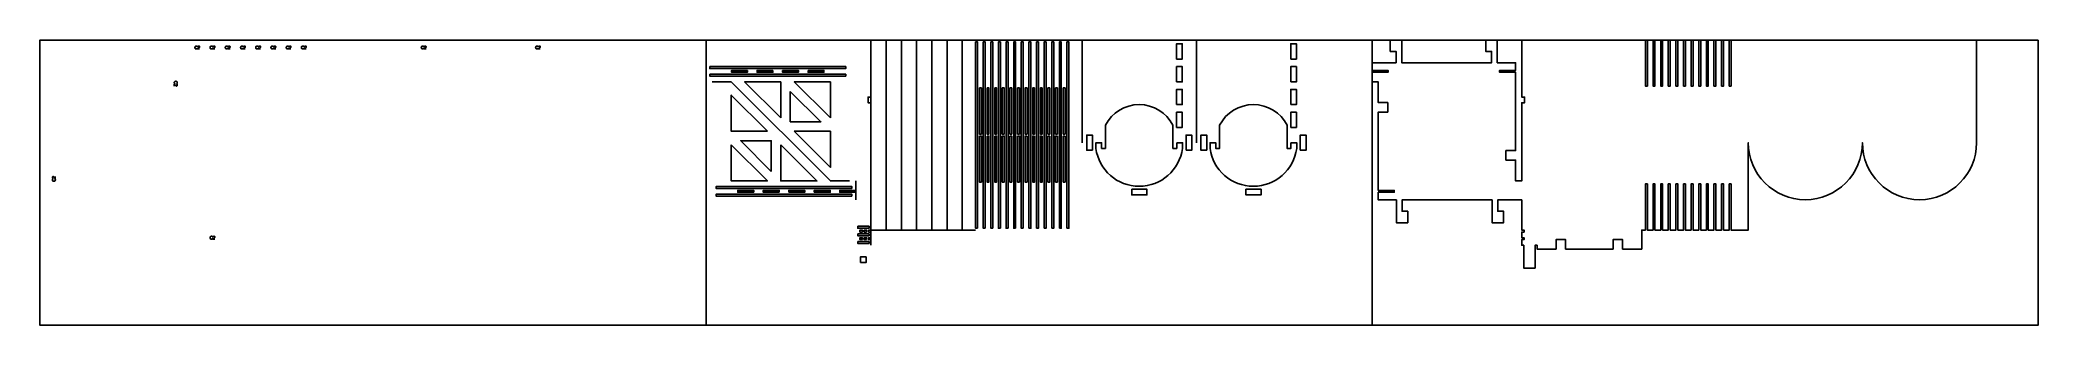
# Model space of a CAD drawing. Header units: millimetres. Extents: x 2961 to 4011, y 1422 to 1987.
# Drawn here: x 2961 to 4011, y 1837 to 1987 of the extents above; entities that cross this region are included whole.
import ezdxf

# ---------------------------------------------------------------- set-up
doc = ezdxf.new("R2010")
doc.units = ezdxf.units.MM
for name, color, linetype in [('0 - Marcacao', 6, 'Continuous'), ('1 - Interna', 3, 'Continuous'), ('2 - Externa', 1, 'Continuous')]:
    doc.layers.add(name, color=color, linetype=linetype)

msp = doc.modelspace()

# ---------------------------------------------------------------- linework, layer by layer
at = {"layer": '0 - Marcacao'}
msp.add_lwpolyline([(3311.4, 1987.2), (2961.4, 1987.2), (2961.4, 1837.2), (3311.4, 1837.2)], close=True, dxfattribs=at)
for points in [[(3044.1, 1983.6), (3044.1, 1983.6), (3044.1, 1983.7), (3044.1, 1983.7), (3044, 1983.8), (3044, 1983.9), (3043.9, 1983.9), (3043.9, 1983.9), (3043.8, 1984), (3043.8, 1984), (3043.7, 1984), (3043.6, 1984), (3043.5, 1984), (3043.5, 1984), (3043.4, 1984), (3043.4, 1984), (3043.3, 1984), (3043.2, 1983.9), (3043.2, 1983.9), (3043.2, 1983.9), (3043.1, 1983.9), (3043.1, 1983.8), (3043, 1983.8), (3043, 1983.7), (3042.9, 1983.7), (3042.9, 1983.7), (3042.9, 1983.6), (3042.9, 1983.5), (3042.9, 1983.5), (3042.8, 1983.4), (3042.8, 1983.3), (3042.8, 1983.2), (3042.8, 1983.2), (3042.8, 1983.1), (3042.9, 1983), (3042.9, 1983), (3042.9, 1982.9), (3042.9, 1982.8), (3042.9, 1982.8), (3043, 1982.8), (3043, 1982.7), (3043, 1982.6), (3043.1, 1982.6), (3043.1, 1982.6), (3043.2, 1982.5), (3043.3, 1982.5), (3043.3, 1982.5), (3043.4, 1982.5), (3043.5, 1982.5), (3043.5, 1982.5), (3043.6, 1982.5), (3043.6, 1982.5), (3043.7, 1982.5), (3043.8, 1982.5), (3043.8, 1982.5), (3043.9, 1982.5), (3043.9, 1982.6), (3044, 1982.6), (3044, 1982.6), (3044, 1982.7), (3044.1, 1982.8), (3044.1, 1982.8), (3044.1, 1982.9), (3044.2, 1983)], [(3045.3, 1982.5), (3044.3, 1982.5), (3044.6, 1982.7), (3044.6, 1982.8), (3044.6, 1982.8), (3044.7, 1982.8), (3044.7, 1982.8), (3044.8, 1982.9), (3044.9, 1982.9), (3044.9, 1983), (3045, 1983), (3045, 1983.1), (3045.1, 1983.1), (3045.1, 1983.2), (3045.1, 1983.2), (3045.1, 1983.2), (3045.2, 1983.3), (3045.2, 1983.3), (3045.3, 1983.4), (3045.3, 1983.4), (3045.3, 1983.5), (3045.3, 1983.6), (3045.3, 1983.6), (3045.3, 1983.7), (3045.3, 1983.8), (3045.2, 1983.8), (3045.2, 1983.9), (3045.2, 1983.9), (3045.1, 1983.9), (3045, 1984), (3045, 1984), (3044.9, 1984), (3044.8, 1984), (3044.8, 1984), (3044.7, 1984), (3044.7, 1984), (3044.6, 1983.9), (3044.5, 1983.9), (3044.5, 1983.9), (3044.5, 1983.9), (3044.4, 1983.8), (3044.4, 1983.8), (3044.4, 1983.7), (3044.4, 1983.6), (3044.3, 1983.6)], [(3052.1, 1983.6), (3052.1, 1983.6), (3052.1, 1983.7), (3052.1, 1983.7), (3052, 1983.8), (3052, 1983.9), (3051.9, 1983.9), (3051.9, 1983.9), (3051.8, 1984), (3051.8, 1984), (3051.7, 1984), (3051.6, 1984), (3051.5, 1984), (3051.5, 1984), (3051.4, 1984), (3051.4, 1984), (3051.3, 1984), (3051.2, 1983.9), (3051.2, 1983.9), (3051.2, 1983.9), (3051.1, 1983.9), (3051.1, 1983.8), (3051, 1983.8), (3051, 1983.7), (3050.9, 1983.7), (3050.9, 1983.7), (3050.9, 1983.6), (3050.9, 1983.5), (3050.9, 1983.5), (3050.8, 1983.4), (3050.8, 1983.3), (3050.8, 1983.2), (3050.8, 1983.2), (3050.8, 1983.1), (3050.9, 1983), (3050.9, 1983), (3050.9, 1982.9), (3050.9, 1982.8), (3050.9, 1982.8), (3051, 1982.8), (3051, 1982.7), (3051, 1982.6), (3051.1, 1982.6), (3051.1, 1982.6), (3051.2, 1982.5), (3051.3, 1982.5), (3051.3, 1982.5), (3051.4, 1982.5), (3051.5, 1982.5), (3051.5, 1982.5), (3051.6, 1982.5), (3051.6, 1982.5), (3051.7, 1982.5), (3051.8, 1982.5), (3051.8, 1982.5), (3051.9, 1982.5), (3051.9, 1982.6), (3052, 1982.6), (3052, 1982.6), (3052, 1982.7), (3052.1, 1982.8), (3052.1, 1982.8), (3052.1, 1982.9), (3052.2, 1983)], [(3053.3, 1982.5), (3052.3, 1982.5), (3052.6, 1982.7), (3052.6, 1982.8), (3052.6, 1982.8), (3052.7, 1982.8), (3052.7, 1982.8), (3052.8, 1982.9), (3052.9, 1982.9), (3052.9, 1983), (3053, 1983), (3053, 1983.1), (3053.1, 1983.1), (3053.1, 1983.2), (3053.1, 1983.2), (3053.1, 1983.2), (3053.2, 1983.3), (3053.2, 1983.3), (3053.3, 1983.4), (3053.3, 1983.4), (3053.3, 1983.5), (3053.3, 1983.6), (3053.3, 1983.6), (3053.3, 1983.7), (3053.3, 1983.8), (3053.2, 1983.8), (3053.2, 1983.9), (3053.2, 1983.9), (3053.1, 1983.9), (3053, 1984), (3053, 1984), (3052.9, 1984), (3052.8, 1984), (3052.8, 1984), (3052.7, 1984), (3052.7, 1984), (3052.6, 1983.9), (3052.5, 1983.9), (3052.5, 1983.9), (3052.5, 1983.9), (3052.4, 1983.8), (3052.4, 1983.8), (3052.4, 1983.7), (3052.4, 1983.6), (3052.3, 1983.6)], [(3060.1, 1983.6), (3060.1, 1983.6), (3060.1, 1983.7), (3060.1, 1983.7), (3060, 1983.8), (3060, 1983.9), (3059.9, 1983.9), (3059.9, 1983.9), (3059.8, 1984), (3059.8, 1984), (3059.7, 1984), (3059.6, 1984), (3059.5, 1984), (3059.5, 1984), (3059.4, 1984), (3059.4, 1984), (3059.3, 1984), (3059.2, 1983.9), (3059.2, 1983.9), (3059.2, 1983.9), (3059.1, 1983.9), (3059.1, 1983.8), (3059, 1983.8), (3059, 1983.7), (3058.9, 1983.7), (3058.9, 1983.7), (3058.9, 1983.6), (3058.9, 1983.5), (3058.9, 1983.5), (3058.8, 1983.4), (3058.8, 1983.3), (3058.8, 1983.2), (3058.8, 1983.2), (3058.8, 1983.1), (3058.9, 1983), (3058.9, 1983), (3058.9, 1982.9), (3058.9, 1982.8), (3058.9, 1982.8), (3059, 1982.8), (3059, 1982.7), (3059, 1982.6), (3059.1, 1982.6), (3059.1, 1982.6), (3059.2, 1982.5), (3059.3, 1982.5), (3059.3, 1982.5), (3059.4, 1982.5), (3059.5, 1982.5), (3059.5, 1982.5), (3059.6, 1982.5), (3059.6, 1982.5), (3059.7, 1982.5), (3059.8, 1982.5), (3059.8, 1982.5), (3059.9, 1982.5), (3059.9, 1982.6), (3060, 1982.6), (3060, 1982.6), (3060, 1982.7), (3060.1, 1982.8), (3060.1, 1982.8), (3060.1, 1982.9), (3060.2, 1983)], [(3061.3, 1982.5), (3060.3, 1982.5), (3060.6, 1982.7), (3060.6, 1982.8), (3060.6, 1982.8), (3060.7, 1982.8), (3060.7, 1982.8), (3060.8, 1982.9), (3060.9, 1982.9), (3060.9, 1983), (3061, 1983), (3061, 1983.1), (3061.1, 1983.1), (3061.1, 1983.2), (3061.1, 1983.2), (3061.1, 1983.2), (3061.2, 1983.3), (3061.2, 1983.3), (3061.3, 1983.4), (3061.3, 1983.4), (3061.3, 1983.5), (3061.3, 1983.6), (3061.3, 1983.6), (3061.3, 1983.7), (3061.3, 1983.8), (3061.2, 1983.8), (3061.2, 1983.9), (3061.2, 1983.9), (3061.1, 1983.9), (3061, 1984), (3061, 1984), (3060.9, 1984), (3060.8, 1984), (3060.8, 1984), (3060.7, 1984), (3060.7, 1984), (3060.6, 1983.9), (3060.5, 1983.9), (3060.5, 1983.9), (3060.5, 1983.9), (3060.4, 1983.8), (3060.4, 1983.8), (3060.4, 1983.7), (3060.4, 1983.6), (3060.3, 1983.6)], [(3068.1, 1983.6), (3068.1, 1983.6), (3068.1, 1983.7), (3068.1, 1983.7), (3068, 1983.8), (3068, 1983.9), (3067.9, 1983.9), (3067.9, 1983.9), (3067.8, 1984), (3067.8, 1984), (3067.7, 1984), (3067.6, 1984), (3067.5, 1984), (3067.5, 1984), (3067.4, 1984), (3067.4, 1984), (3067.3, 1984), (3067.2, 1983.9), (3067.2, 1983.9), (3067.2, 1983.9), (3067.1, 1983.9), (3067.1, 1983.8), (3067, 1983.8), (3067, 1983.7), (3066.9, 1983.7), (3066.9, 1983.7), (3066.9, 1983.6), (3066.9, 1983.5), (3066.9, 1983.5), (3066.8, 1983.4), (3066.8, 1983.3), (3066.8, 1983.2), (3066.8, 1983.2), (3066.8, 1983.1), (3066.9, 1983), (3066.9, 1983), (3066.9, 1982.9), (3066.9, 1982.8), (3066.9, 1982.8), (3067, 1982.8), (3067, 1982.7), (3067, 1982.6), (3067.1, 1982.6), (3067.1, 1982.6), (3067.2, 1982.5), (3067.3, 1982.5), (3067.3, 1982.5), (3067.4, 1982.5), (3067.5, 1982.5), (3067.5, 1982.5), (3067.6, 1982.5), (3067.6, 1982.5), (3067.7, 1982.5), (3067.8, 1982.5), (3067.8, 1982.5), (3067.9, 1982.5), (3067.9, 1982.6), (3068, 1982.6), (3068, 1982.6), (3068, 1982.7), (3068.1, 1982.8), (3068.1, 1982.8), (3068.1, 1982.9), (3068.2, 1983)], [(3069.3, 1982.5), (3068.3, 1982.5), (3068.6, 1982.7), (3068.6, 1982.8), (3068.6, 1982.8), (3068.7, 1982.8), (3068.7, 1982.8), (3068.8, 1982.9), (3068.9, 1982.9), (3068.9, 1983), (3069, 1983), (3069, 1983.1), (3069.1, 1983.1), (3069.1, 1983.2), (3069.1, 1983.2), (3069.1, 1983.2), (3069.2, 1983.3), (3069.2, 1983.3), (3069.3, 1983.4), (3069.3, 1983.4), (3069.3, 1983.5), (3069.3, 1983.6), (3069.3, 1983.6), (3069.3, 1983.7), (3069.3, 1983.8), (3069.2, 1983.8), (3069.2, 1983.9), (3069.2, 1983.9), (3069.1, 1983.9), (3069, 1984), (3069, 1984), (3068.9, 1984), (3068.8, 1984), (3068.8, 1984), (3068.7, 1984), (3068.7, 1984), (3068.6, 1983.9), (3068.5, 1983.9), (3068.5, 1983.9), (3068.5, 1983.9), (3068.4, 1983.8), (3068.4, 1983.8), (3068.4, 1983.7), (3068.4, 1983.6), (3068.3, 1983.6)], [(3076.1, 1983.6), (3076.1, 1983.6), (3076.1, 1983.7), (3076.1, 1983.7), (3076, 1983.8), (3076, 1983.9), (3075.9, 1983.9), (3075.9, 1983.9), (3075.8, 1984), (3075.8, 1984), (3075.7, 1984), (3075.6, 1984), (3075.5, 1984), (3075.5, 1984), (3075.4, 1984), (3075.4, 1984), (3075.3, 1984), (3075.2, 1983.9), (3075.2, 1983.9), (3075.2, 1983.9), (3075.1, 1983.9), (3075.1, 1983.8), (3075, 1983.8), (3075, 1983.7), (3074.9, 1983.7), (3074.9, 1983.7), (3074.9, 1983.6), (3074.9, 1983.5), (3074.9, 1983.5), (3074.8, 1983.4), (3074.8, 1983.3), (3074.8, 1983.2), (3074.8, 1983.2), (3074.8, 1983.1), (3074.9, 1983), (3074.9, 1983), (3074.9, 1982.9), (3074.9, 1982.8), (3074.9, 1982.8), (3075, 1982.8), (3075, 1982.7), (3075, 1982.6), (3075.1, 1982.6), (3075.1, 1982.6), (3075.2, 1982.5), (3075.3, 1982.5), (3075.3, 1982.5), (3075.4, 1982.5), (3075.5, 1982.5), (3075.5, 1982.5), (3075.6, 1982.5), (3075.6, 1982.5), (3075.7, 1982.5), (3075.8, 1982.5), (3075.8, 1982.5), (3075.9, 1982.5), (3075.9, 1982.6), (3076, 1982.6), (3076, 1982.6), (3076, 1982.7), (3076.1, 1982.8), (3076.1, 1982.8), (3076.1, 1982.9), (3076.2, 1983)], [(3077.3, 1982.5), (3076.3, 1982.5), (3076.6, 1982.7), (3076.6, 1982.8), (3076.6, 1982.8), (3076.7, 1982.8), (3076.7, 1982.8), (3076.8, 1982.9), (3076.9, 1982.9), (3076.9, 1983), (3077, 1983), (3077, 1983.1), (3077.1, 1983.1), (3077.1, 1983.2), (3077.1, 1983.2), (3077.1, 1983.2), (3077.2, 1983.3), (3077.2, 1983.3), (3077.3, 1983.4), (3077.3, 1983.4), (3077.3, 1983.5), (3077.3, 1983.6), (3077.3, 1983.6), (3077.3, 1983.7), (3077.3, 1983.8), (3077.2, 1983.8), (3077.2, 1983.9), (3077.2, 1983.9), (3077.1, 1983.9), (3077, 1984), (3077, 1984), (3076.9, 1984), (3076.8, 1984), (3076.8, 1984), (3076.7, 1984), (3076.7, 1984), (3076.6, 1983.9), (3076.5, 1983.9), (3076.5, 1983.9), (3076.5, 1983.9), (3076.4, 1983.8), (3076.4, 1983.8), (3076.4, 1983.7), (3076.4, 1983.6), (3076.3, 1983.6)], [(3084.1, 1983.6), (3084.1, 1983.6), (3084.1, 1983.7), (3084.1, 1983.7), (3084, 1983.8), (3084, 1983.9), (3083.9, 1983.9), (3083.9, 1983.9), (3083.8, 1984), (3083.8, 1984), (3083.7, 1984), (3083.6, 1984), (3083.5, 1984), (3083.5, 1984), (3083.4, 1984), (3083.4, 1984), (3083.3, 1984), (3083.2, 1983.9), (3083.2, 1983.9), (3083.2, 1983.9), (3083.1, 1983.9), (3083.1, 1983.8), (3083, 1983.8), (3083, 1983.7), (3082.9, 1983.7), (3082.9, 1983.7), (3082.9, 1983.6), (3082.9, 1983.5), (3082.9, 1983.5), (3082.8, 1983.4), (3082.8, 1983.3), (3082.8, 1983.2), (3082.8, 1983.2), (3082.8, 1983.1), (3082.9, 1983), (3082.9, 1983), (3082.9, 1982.9), (3082.9, 1982.8), (3082.9, 1982.8), (3083, 1982.8), (3083, 1982.7), (3083, 1982.6), (3083.1, 1982.6), (3083.1, 1982.6), (3083.2, 1982.5), (3083.3, 1982.5), (3083.3, 1982.5), (3083.4, 1982.5), (3083.5, 1982.5), (3083.5, 1982.5), (3083.6, 1982.5), (3083.6, 1982.5), (3083.7, 1982.5), (3083.8, 1982.5), (3083.8, 1982.5), (3083.9, 1982.5), (3083.9, 1982.6), (3084, 1982.6), (3084, 1982.6), (3084, 1982.7), (3084.1, 1982.8), (3084.1, 1982.8), (3084.1, 1982.9), (3084.2, 1983)], [(3085.3, 1982.5), (3084.3, 1982.5), (3084.6, 1982.7), (3084.6, 1982.8), (3084.6, 1982.8), (3084.7, 1982.8), (3084.7, 1982.8), (3084.8, 1982.9), (3084.9, 1982.9), (3084.9, 1983), (3085, 1983), (3085, 1983.1), (3085.1, 1983.1), (3085.1, 1983.2), (3085.1, 1983.2), (3085.1, 1983.2), (3085.2, 1983.3), (3085.2, 1983.3), (3085.3, 1983.4), (3085.3, 1983.4), (3085.3, 1983.5), (3085.3, 1983.6), (3085.3, 1983.6), (3085.3, 1983.7), (3085.3, 1983.8), (3085.2, 1983.8), (3085.2, 1983.9), (3085.2, 1983.9), (3085.1, 1983.9), (3085, 1984), (3085, 1984), (3084.9, 1984), (3084.8, 1984), (3084.8, 1984), (3084.7, 1984), (3084.7, 1984), (3084.6, 1983.9), (3084.5, 1983.9), (3084.5, 1983.9), (3084.5, 1983.9), (3084.4, 1983.8), (3084.4, 1983.8), (3084.4, 1983.7), (3084.4, 1983.6), (3084.3, 1983.6)], [(3092.1, 1983.6), (3092.1, 1983.6), (3092.1, 1983.7), (3092.1, 1983.7), (3092, 1983.8), (3092, 1983.9), (3091.9, 1983.9), (3091.9, 1983.9), (3091.8, 1984), (3091.8, 1984), (3091.7, 1984), (3091.6, 1984), (3091.5, 1984), (3091.5, 1984), (3091.4, 1984), (3091.4, 1984), (3091.3, 1984), (3091.2, 1983.9), (3091.2, 1983.9), (3091.2, 1983.9), (3091.1, 1983.9), (3091.1, 1983.8), (3091, 1983.8), (3091, 1983.7), (3090.9, 1983.7), (3090.9, 1983.7), (3090.9, 1983.6), (3090.9, 1983.5), (3090.9, 1983.5), (3090.8, 1983.4), (3090.8, 1983.3), (3090.8, 1983.2), (3090.8, 1983.2), (3090.8, 1983.1), (3090.9, 1983), (3090.9, 1983), (3090.9, 1982.9), (3090.9, 1982.8), (3090.9, 1982.8), (3091, 1982.8), (3091, 1982.7), (3091, 1982.6), (3091.1, 1982.6), (3091.1, 1982.6), (3091.2, 1982.5), (3091.3, 1982.5), (3091.3, 1982.5), (3091.4, 1982.5), (3091.5, 1982.5), (3091.5, 1982.5), (3091.6, 1982.5), (3091.6, 1982.5), (3091.7, 1982.5), (3091.8, 1982.5), (3091.8, 1982.5), (3091.9, 1982.5), (3091.9, 1982.6), (3092, 1982.6), (3092, 1982.6), (3092, 1982.7), (3092.1, 1982.8), (3092.1, 1982.8), (3092.1, 1982.9), (3092.2, 1983)], [(3093.3, 1982.5), (3092.3, 1982.5), (3092.6, 1982.7), (3092.6, 1982.8), (3092.6, 1982.8), (3092.7, 1982.8), (3092.7, 1982.8), (3092.8, 1982.9), (3092.9, 1982.9), (3092.9, 1983), (3093, 1983), (3093, 1983.1), (3093.1, 1983.1), (3093.1, 1983.2), (3093.1, 1983.2), (3093.1, 1983.2), (3093.2, 1983.3), (3093.2, 1983.3), (3093.3, 1983.4), (3093.3, 1983.4), (3093.3, 1983.5), (3093.3, 1983.6), (3093.3, 1983.6), (3093.3, 1983.7), (3093.3, 1983.8), (3093.2, 1983.8), (3093.2, 1983.9), (3093.2, 1983.9), (3093.1, 1983.9), (3093, 1984), (3093, 1984), (3092.9, 1984), (3092.8, 1984), (3092.8, 1984), (3092.7, 1984), (3092.7, 1984), (3092.6, 1983.9), (3092.5, 1983.9), (3092.5, 1983.9), (3092.5, 1983.9), (3092.4, 1983.8), (3092.4, 1983.8), (3092.4, 1983.7), (3092.4, 1983.6), (3092.3, 1983.6)], [(3100.1, 1983.6), (3100.1, 1983.6), (3100.1, 1983.7), (3100.1, 1983.8), (3100, 1983.8), (3100, 1983.9), (3099.9, 1983.9), (3099.9, 1983.9), (3099.8, 1984), (3099.8, 1984), (3099.7, 1984), (3099.6, 1984), (3099.5, 1984), (3099.5, 1984), (3099.4, 1984), (3099.4, 1984), (3099.3, 1984), (3099.2, 1984), (3099.2, 1983.9), (3099.2, 1983.9), (3099.1, 1983.9), (3099.1, 1983.8), (3099, 1983.8), (3099, 1983.7), (3098.9, 1983.7), (3098.9, 1983.7), (3098.9, 1983.6), (3098.9, 1983.5), (3098.9, 1983.5), (3098.9, 1983.4), (3098.8, 1983.3), (3098.8, 1983.3), (3098.8, 1983.2), (3098.8, 1983.1), (3098.9, 1983.1), (3098.9, 1983), (3098.9, 1982.9), (3098.9, 1982.9), (3098.9, 1982.8), (3099, 1982.8), (3099, 1982.7), (3099, 1982.7), (3099.1, 1982.6), (3099.2, 1982.6), (3099.2, 1982.5), (3099.3, 1982.5), (3099.3, 1982.5), (3099.4, 1982.5), (3099.5, 1982.5), (3099.5, 1982.5), (3099.6, 1982.5), (3099.6, 1982.5), (3099.7, 1982.5), (3099.8, 1982.5), (3099.8, 1982.5), (3099.9, 1982.6), (3099.9, 1982.6), (3100, 1982.6), (3100, 1982.7), (3100, 1982.7), (3100.1, 1982.8), (3100.1, 1982.8), (3100.1, 1982.9), (3100.2, 1983)], [(3101.3, 1982.5), (3100.3, 1982.5), (3100.6, 1982.7), (3100.6, 1982.8), (3100.6, 1982.8), (3100.7, 1982.8), (3100.7, 1982.8), (3100.8, 1982.9), (3100.9, 1983), (3100.9, 1983), (3101, 1983), (3101, 1983.1), (3101.1, 1983.1), (3101.1, 1983.2), (3101.1, 1983.2), (3101.1, 1983.2), (3101.2, 1983.3), (3101.2, 1983.4), (3101.3, 1983.4), (3101.3, 1983.4), (3101.3, 1983.5), (3101.3, 1983.6), (3101.3, 1983.6), (3101.3, 1983.7), (3101.3, 1983.8), (3101.2, 1983.8), (3101.2, 1983.9), (3101.2, 1983.9), (3101.1, 1983.9), (3101, 1984), (3101, 1984), (3100.9, 1984), (3100.8, 1984), (3100.8, 1984), (3100.7, 1984), (3100.7, 1984), (3100.6, 1984), (3100.5, 1983.9), (3100.5, 1983.9), (3100.5, 1983.9), (3100.4, 1983.8), (3100.4, 1983.8), (3100.4, 1983.7), (3100.4, 1983.6), (3100.3, 1983.6)], [(3163.1, 1983.6), (3163.1, 1983.6), (3163.1, 1983.7), (3163.1, 1983.8), (3163, 1983.8), (3163, 1983.9), (3162.9, 1983.9), (3162.9, 1983.9), (3162.8, 1984), (3162.8, 1984), (3162.7, 1984), (3162.6, 1984), (3162.5, 1984), (3162.5, 1984), (3162.4, 1984), (3162.4, 1984), (3162.3, 1984), (3162.2, 1984), (3162.2, 1983.9), (3162.2, 1983.9), (3162.1, 1983.9), (3162.1, 1983.8), (3162, 1983.8), (3162, 1983.7), (3161.9, 1983.7), (3161.9, 1983.7), (3161.9, 1983.6), (3161.9, 1983.5), (3161.9, 1983.5), (3161.9, 1983.4), (3161.8, 1983.3), (3161.8, 1983.3), (3161.8, 1983.2), (3161.8, 1983.1), (3161.9, 1983.1), (3161.9, 1983), (3161.9, 1982.9), (3161.9, 1982.9), (3161.9, 1982.8), (3162, 1982.8), (3162, 1982.7), (3162, 1982.7), (3162.1, 1982.6), (3162.2, 1982.6), (3162.2, 1982.5), (3162.3, 1982.5), (3162.3, 1982.5), (3162.4, 1982.5), (3162.5, 1982.5), (3162.5, 1982.5), (3162.6, 1982.5), (3162.6, 1982.5), (3162.7, 1982.5), (3162.8, 1982.5), (3162.8, 1982.5), (3162.9, 1982.6), (3162.9, 1982.6), (3163, 1982.6), (3163, 1982.7), (3163, 1982.7), (3163.1, 1982.8), (3163.1, 1982.8), (3163.1, 1982.9), (3163.2, 1983)], [(3164.3, 1982.5), (3163.3, 1982.5), (3163.6, 1982.7), (3163.6, 1982.8), (3163.6, 1982.8), (3163.7, 1982.8), (3163.7, 1982.8), (3163.8, 1982.9), (3163.9, 1983), (3163.9, 1983), (3164, 1983), (3164, 1983.1), (3164.1, 1983.1), (3164.1, 1983.2), (3164.1, 1983.2), (3164.1, 1983.2), (3164.2, 1983.3), (3164.2, 1983.4), (3164.3, 1983.4), (3164.3, 1983.4), (3164.3, 1983.5), (3164.3, 1983.6), (3164.3, 1983.6), (3164.3, 1983.7), (3164.3, 1983.8), (3164.2, 1983.8), (3164.2, 1983.9), (3164.2, 1983.9), (3164.1, 1983.9), (3164, 1984), (3164, 1984), (3163.9, 1984), (3163.8, 1984), (3163.8, 1984), (3163.7, 1984), (3163.7, 1984), (3163.6, 1984), (3163.5, 1983.9), (3163.5, 1983.9), (3163.5, 1983.9), (3163.4, 1983.8), (3163.4, 1983.8), (3163.4, 1983.7), (3163.4, 1983.6), (3163.3, 1983.6)], [(3223.1, 1983.6), (3223.1, 1983.6), (3223.1, 1983.7), (3223.1, 1983.8), (3223, 1983.8), (3223, 1983.9), (3222.9, 1983.9), (3222.9, 1983.9), (3222.8, 1984), (3222.8, 1984), (3222.7, 1984), (3222.6, 1984), (3222.5, 1984), (3222.5, 1984), (3222.4, 1984), (3222.4, 1984), (3222.3, 1984), (3222.2, 1984), (3222.2, 1983.9), (3222.2, 1983.9), (3222.1, 1983.9), (3222.1, 1983.8), (3222, 1983.8), (3222, 1983.7), (3221.9, 1983.7), (3221.9, 1983.7), (3221.9, 1983.6), (3221.9, 1983.5), (3221.9, 1983.5), (3221.9, 1983.4), (3221.8, 1983.3), (3221.8, 1983.3), (3221.8, 1983.2), (3221.8, 1983.1), (3221.9, 1983.1), (3221.9, 1983), (3221.9, 1982.9), (3221.9, 1982.9), (3221.9, 1982.8), (3222, 1982.8), (3222, 1982.7), (3222, 1982.7), (3222.1, 1982.6), (3222.2, 1982.6), (3222.2, 1982.5), (3222.3, 1982.5), (3222.3, 1982.5), (3222.4, 1982.5), (3222.5, 1982.5), (3222.5, 1982.5), (3222.6, 1982.5), (3222.6, 1982.5), (3222.7, 1982.5), (3222.8, 1982.5), (3222.8, 1982.5), (3222.9, 1982.6), (3222.9, 1982.6), (3223, 1982.6), (3223, 1982.7), (3223, 1982.7), (3223.1, 1982.8), (3223.1, 1982.8), (3223.1, 1982.9), (3223.2, 1983)], [(3224.3, 1982.5), (3223.3, 1982.5), (3223.6, 1982.7), (3223.6, 1982.8), (3223.6, 1982.8), (3223.7, 1982.8), (3223.7, 1982.8), (3223.8, 1982.9), (3223.9, 1983), (3223.9, 1983), (3224, 1983), (3224, 1983.1), (3224.1, 1983.1), (3224.1, 1983.2), (3224.1, 1983.2), (3224.1, 1983.2), (3224.2, 1983.3), (3224.2, 1983.4), (3224.3, 1983.4), (3224.3, 1983.4), (3224.3, 1983.5), (3224.3, 1983.6), (3224.3, 1983.6), (3224.3, 1983.7), (3224.3, 1983.8), (3224.2, 1983.8), (3224.2, 1983.9), (3224.2, 1983.9), (3224.1, 1983.9), (3224, 1984), (3224, 1984), (3223.9, 1984), (3223.8, 1984), (3223.8, 1984), (3223.7, 1984), (3223.7, 1984), (3223.6, 1984), (3223.5, 1983.9), (3223.5, 1983.9), (3223.5, 1983.9), (3223.4, 1983.8), (3223.4, 1983.8), (3223.4, 1983.7), (3223.4, 1983.6), (3223.3, 1983.6)], [(3033.1, 1964.2), (3033.2, 1964.2), (3033.2, 1964.2), (3033.3, 1964.3), (3033.3, 1964.3), (3033.4, 1964.3), (3033.4, 1964.4), (3033.5, 1964.4), (3033.5, 1964.5), (3033.5, 1964.6), (3033.5, 1964.6), (3033.5, 1964.7), (3033.5, 1964.8), (3033.5, 1964.8), (3033.5, 1964.9), (3033.5, 1964.9), (3033.5, 1965), (3033.5, 1965.1), (3033.5, 1965.1), (3033.4, 1965.2), (3033.4, 1965.2), (3033.4, 1965.3), (3033.3, 1965.3), (3033.3, 1965.4), (3033.2, 1965.4), (3033.2, 1965.4), (3033.1, 1965.4), (3033.1, 1965.4), (3033, 1965.5), (3032.9, 1965.5), (3032.9, 1965.5), (3032.8, 1965.5), (3032.7, 1965.5), (3032.6, 1965.5), (3032.6, 1965.5), (3032.5, 1965.4), (3032.4, 1965.4), (3032.4, 1965.4), (3032.4, 1965.4), (3032.3, 1965.4), (3032.2, 1965.3), (3032.2, 1965.3), (3032.1, 1965.2), (3032.1, 1965.2), (3032.1, 1965.1), (3032, 1965.1), (3032, 1965), (3032, 1964.9), (3032, 1964.9), (3032, 1964.8), (3032, 1964.8), (3032, 1964.7), (3032, 1964.6), (3032, 1964.6), (3032.1, 1964.5), (3032.1, 1964.4), (3032.1, 1964.4), (3032.1, 1964.4), (3032.2, 1964.3), (3032.2, 1964.3), (3032.3, 1964.2), (3032.4, 1964.2), (3032.4, 1964.2), (3032.5, 1964.2)], [(3032, 1963), (3032, 1964), (3032.2, 1963.7), (3032.3, 1963.7), (3032.3, 1963.7), (3032.3, 1963.6), (3032.4, 1963.6), (3032.4, 1963.5), (3032.5, 1963.5), (3032.5, 1963.4), (3032.6, 1963.4), (3032.6, 1963.3), (3032.7, 1963.3), (3032.7, 1963.2), (3032.7, 1963.2), (3032.8, 1963.2), (3032.8, 1963.1), (3032.9, 1963.1), (3032.9, 1963.1), (3033, 1963), (3033, 1963), (3033.1, 1963), (3033.2, 1963), (3033.2, 1963), (3033.3, 1963.1), (3033.4, 1963.1), (3033.4, 1963.1), (3033.4, 1963.2), (3033.5, 1963.2), (3033.5, 1963.3), (3033.5, 1963.3), (3033.5, 1963.4), (3033.5, 1963.5), (3033.5, 1963.5), (3033.5, 1963.6), (3033.5, 1963.7), (3033.5, 1963.7), (3033.5, 1963.8), (3033.4, 1963.8), (3033.4, 1963.8), (3033.4, 1963.9), (3033.3, 1963.9), (3033.2, 1963.9), (3033.2, 1964), (3033.1, 1964)], [(2969.4, 1915.4), (2969.4, 1914.4), (2969.2, 1914.7), (2969.2, 1914.7), (2969.2, 1914.7), (2969.1, 1914.7), (2969.1, 1914.8), (2969, 1914.9), (2969, 1914.9), (2968.9, 1915), (2968.9, 1915), (2968.8, 1915.1), (2968.8, 1915.1), (2968.7, 1915.2), (2968.7, 1915.2), (2968.7, 1915.2), (2968.6, 1915.3), (2968.6, 1915.3), (2968.5, 1915.3), (2968.5, 1915.4), (2968.4, 1915.4), (2968.4, 1915.4), (2968.3, 1915.4), (2968.2, 1915.4), (2968.2, 1915.3), (2968.1, 1915.3), (2968.1, 1915.2), (2968, 1915.2), (2968, 1915.2), (2968, 1915.1), (2968, 1915.1), (2967.9, 1915), (2967.9, 1914.9), (2967.9, 1914.9), (2967.9, 1914.8), (2968, 1914.7), (2968, 1914.7), (2968, 1914.6), (2968, 1914.6), (2968.1, 1914.6), (2968.1, 1914.5), (2968.2, 1914.5), (2968.2, 1914.4), (2968.3, 1914.4), (2968.4, 1914.4)], [(2968.4, 1914.2), (2968.3, 1914.2), (2968.2, 1914.2), (2968.2, 1914.1), (2968.1, 1914.1), (2968.1, 1914.1), (2968, 1914), (2968, 1914), (2968, 1913.9), (2967.9, 1913.8), (2967.9, 1913.8), (2967.9, 1913.7), (2967.9, 1913.6), (2967.9, 1913.6), (2967.9, 1913.5), (2967.9, 1913.5), (2968, 1913.4), (2968, 1913.3), (2968, 1913.3), (2968, 1913.2), (2968.1, 1913.2), (2968.1, 1913.1), (2968.2, 1913.1), (2968.2, 1913), (2968.3, 1913), (2968.3, 1913), (2968.3, 1913), (2968.4, 1913), (2968.5, 1912.9), (2968.5, 1912.9), (2968.6, 1912.9), (2968.7, 1912.9), (2968.7, 1912.9), (2968.8, 1912.9), (2968.9, 1912.9), (2968.9, 1912.9), (2969, 1913), (2969.1, 1913), (2969.1, 1913), (2969.2, 1913), (2969.2, 1913.1), (2969.3, 1913.1), (2969.3, 1913.2), (2969.4, 1913.2), (2969.4, 1913.3), (2969.4, 1913.3), (2969.4, 1913.4), (2969.5, 1913.5), (2969.5, 1913.5), (2969.5, 1913.6), (2969.5, 1913.6), (2969.5, 1913.7), (2969.5, 1913.8), (2969.4, 1913.8), (2969.4, 1913.9), (2969.4, 1914), (2969.3, 1914), (2969.3, 1914), (2969.3, 1914.1), (2969.2, 1914.1), (2969.2, 1914.2), (2969.1, 1914.2), (2969, 1914.2), (2969, 1914.2)], [(3052.1, 1883.6), (3052.1, 1883.6), (3052.1, 1883.7), (3052.1, 1883.7), (3052, 1883.8), (3052, 1883.9), (3051.9, 1883.9), (3051.9, 1883.9), (3051.8, 1884), (3051.8, 1884), (3051.7, 1884), (3051.6, 1884), (3051.5, 1884), (3051.5, 1884), (3051.4, 1884), (3051.4, 1884), (3051.3, 1884), (3051.2, 1883.9), (3051.2, 1883.9), (3051.2, 1883.9), (3051.1, 1883.9), (3051.1, 1883.8), (3051, 1883.8), (3051, 1883.7), (3050.9, 1883.7), (3050.9, 1883.7), (3050.9, 1883.6), (3050.9, 1883.5), (3050.9, 1883.5), (3050.8, 1883.4), (3050.8, 1883.3), (3050.8, 1883.2), (3050.8, 1883.2), (3050.8, 1883.1), (3050.9, 1883), (3050.9, 1883), (3050.9, 1882.9), (3050.9, 1882.8), (3050.9, 1882.8), (3051, 1882.8), (3051, 1882.7), (3051, 1882.6), (3051.1, 1882.6), (3051.1, 1882.6), (3051.2, 1882.5), (3051.3, 1882.5), (3051.3, 1882.5), (3051.4, 1882.5), (3051.5, 1882.5), (3051.5, 1882.5), (3051.6, 1882.5), (3051.6, 1882.5), (3051.7, 1882.5), (3051.8, 1882.5), (3051.8, 1882.5), (3051.9, 1882.5), (3051.9, 1882.6), (3052, 1882.6), (3052, 1882.6), (3052, 1882.7), (3052.1, 1882.8), (3052.1, 1882.8), (3052.1, 1882.9), (3052.2, 1883)], [(3053.3, 1882.5), (3052.3, 1882.5), (3052.6, 1882.7), (3052.6, 1882.8), (3052.6, 1882.8), (3052.7, 1882.8), (3052.7, 1882.8), (3052.8, 1882.9), (3052.9, 1882.9), (3052.9, 1883), (3053, 1883), (3053, 1883.1), (3053.1, 1883.1), (3053.1, 1883.2), (3053.1, 1883.2), (3053.1, 1883.2), (3053.2, 1883.3), (3053.2, 1883.3), (3053.3, 1883.4), (3053.3, 1883.4), (3053.3, 1883.5), (3053.3, 1883.6), (3053.3, 1883.6), (3053.3, 1883.7), (3053.3, 1883.8), (3053.2, 1883.8), (3053.2, 1883.9), (3053.2, 1883.9), (3053.1, 1883.9), (3053, 1884), (3053, 1884), (3052.9, 1884), (3052.8, 1884), (3052.8, 1884), (3052.7, 1884), (3052.7, 1884), (3052.6, 1883.9), (3052.5, 1883.9), (3052.5, 1883.9), (3052.5, 1883.9), (3052.4, 1883.8), (3052.4, 1883.8), (3052.4, 1883.7), (3052.4, 1883.6), (3052.3, 1883.6)]]:
    msp.add_lwpolyline(points, dxfattribs=at)
at = {"layer": '1 - Interna'}
for points in [[(3661.4, 1987.2), (3311.4, 1987.2), (3311.4, 1837.2), (3661.4, 1837.2)], [(3454.1, 1888.2), (3453.1, 1888.2), (3453.1, 1986.2), (3454.1, 1986.2)], [(3458.1, 1888.2), (3457.1, 1888.2), (3457.1, 1986.2), (3458.1, 1986.2)], [(3462.1, 1888.2), (3461.1, 1888.2), (3461.1, 1986.2), (3462.1, 1986.2)], [(3466.1, 1888.2), (3465.1, 1888.2), (3465.1, 1986.2), (3466.1, 1986.2)], [(3470.1, 1888.2), (3469.1, 1888.2), (3469.1, 1986.2), (3470.1, 1986.2)], [(3474.1, 1888.2), (3473.1, 1888.2), (3473.1, 1986.2), (3474.1, 1986.2)], [(3478.1, 1888.2), (3477.1, 1888.2), (3477.1, 1986.2), (3478.1, 1986.2)], [(3481.1, 1888.2), (3482.1, 1888.2), (3482.1, 1986.2), (3481.1, 1986.2)], [(3485.1, 1888.2), (3486.1, 1888.2), (3486.1, 1986.2), (3485.1, 1986.2)], [(3489.1, 1888.2), (3490.1, 1888.2), (3490.1, 1986.2), (3489.1, 1986.2)], [(3493.1, 1888.2), (3494.1, 1888.2), (3494.1, 1986.2), (3493.1, 1986.2)], [(3497.1, 1888.2), (3498.1, 1888.2), (3498.1, 1986.2), (3497.1, 1986.2)], [(3501.1, 1888.2), (3502.1, 1888.2), (3502.1, 1986.2), (3501.1, 1986.2)], [(3558.7, 1977.2), (3558.7, 1985.2), (3561.7, 1985.2), (3561.7, 1977.2)], [(3618.7, 1977.2), (3618.7, 1985.2), (3621.7, 1985.2), (3621.7, 1977.2)], [(3313.4, 1973.2), (3313.4, 1972.2), (3384.8, 1972.2), (3384.8, 1973.2)], [(3313.4, 1969.2), (3313.4, 1968.2), (3384.8, 1968.2), (3384.8, 1969.2)], [(3333.2, 1971.2), (3333.2, 1970.2), (3324.8, 1970.2), (3324.8, 1971.2)], [(3350.7, 1946.3), (3331.7, 1965.2), (3350.7, 1965.2)], [(3346.6, 1971.2), (3346.6, 1970.2), (3338.2, 1970.2), (3338.2, 1971.2)], [(3351.6, 1971.2), (3351.6, 1970.2), (3360, 1970.2), (3360, 1971.2)], [(3376.8, 1946.3), (3357.8, 1965.2), (3376.8, 1965.2)], [(3365, 1971.2), (3365, 1970.2), (3373.4, 1970.2), (3373.4, 1971.2)], [(3558.7, 1965.2), (3558.7, 1973.2), (3561.7, 1973.2), (3561.7, 1965.2)], [(3618.7, 1965.2), (3618.7, 1973.2), (3621.7, 1973.2), (3621.7, 1965.2)], [(3343.7, 1939.2), (3324.7, 1939.2), (3324.7, 1958.2)], [(3355.7, 1960.2), (3355.7, 1944.2), (3371.8, 1944.2)], [(3398.1, 1957.2), (3396.6, 1957.2), (3396.6, 1954.2), (3398.1, 1954.2)], [(3455.1, 1962), (3456.1, 1962), (3456.1, 1937.7), (3455.1, 1937.7)], [(3459.1, 1962), (3460.1, 1962), (3460.1, 1937.7), (3459.1, 1937.7)], [(3463.1, 1962), (3464.1, 1962), (3464.1, 1937.7), (3463.1, 1937.7)], [(3467.1, 1962), (3468.1, 1962), (3468.1, 1937.7), (3467.1, 1937.7)], [(3471.1, 1962), (3472.1, 1962), (3472.1, 1937.7), (3471.1, 1937.7)], [(3475.1, 1962), (3476.1, 1962), (3476.1, 1937.7), (3475.1, 1937.7)], [(3480.1, 1962), (3479.1, 1962), (3479.1, 1937.7), (3480.1, 1937.7)], [(3484.1, 1962), (3483.1, 1962), (3483.1, 1937.7), (3484.1, 1937.7)], [(3488.1, 1962), (3487.1, 1962), (3487.1, 1937.7), (3488.1, 1937.7)], [(3492.1, 1962), (3491.1, 1962), (3491.1, 1937.7), (3492.1, 1937.7)], [(3496.1, 1962), (3495.1, 1962), (3495.1, 1937.7), (3496.1, 1937.7)], [(3500.1, 1962), (3499.1, 1962), (3499.1, 1937.7), (3500.1, 1937.7)], [(3558.7, 1953.2), (3558.7, 1961.2), (3561.7, 1961.2), (3561.7, 1953.2)], [(3618.7, 1953.2), (3618.7, 1961.2), (3621.7, 1961.2), (3621.7, 1953.2)], [(3558.7, 1941.2), (3558.7, 1949.2), (3561.7, 1949.2), (3561.7, 1941.2)], [(3618.7, 1941.2), (3618.7, 1949.2), (3621.7, 1949.2), (3621.7, 1941.2)], [(3324.7, 1932.1), (3343.7, 1913.1), (3324.7, 1913.1)], [(3345.7, 1918.1), (3345.7, 1934.2), (3329.7, 1934.2)], [(3350.7, 1932.1), (3369.7, 1913.1), (3350.7, 1913.1)], [(3357.8, 1939.2), (3376.8, 1939.2), (3376.8, 1920.2)], [(3455.1, 1936.7), (3456.1, 1936.7), (3456.1, 1912.5), (3455.1, 1912.5)], [(3459.1, 1936.7), (3460.1, 1936.7), (3460.1, 1912.5), (3459.1, 1912.5)], [(3463.1, 1936.7), (3464.1, 1936.7), (3464.1, 1912.5), (3463.1, 1912.5)], [(3467.1, 1936.7), (3468.1, 1936.7), (3468.1, 1912.5), (3467.1, 1912.5)], [(3471.1, 1936.7), (3472.1, 1936.7), (3472.1, 1912.5), (3471.1, 1912.5)], [(3475.1, 1936.7), (3476.1, 1936.7), (3476.1, 1912.5), (3475.1, 1912.5)], [(3480.1, 1936.7), (3479.1, 1936.7), (3479.1, 1912.5), (3480.1, 1912.5)], [(3484.1, 1936.7), (3483.1, 1936.7), (3483.1, 1912.5), (3484.1, 1912.5)], [(3488.1, 1936.7), (3487.1, 1936.7), (3487.1, 1912.5), (3488.1, 1912.5)], [(3492.1, 1936.7), (3491.1, 1936.7), (3491.1, 1912.5), (3492.1, 1912.5)], [(3496.1, 1936.7), (3495.1, 1936.7), (3495.1, 1912.5), (3496.1, 1912.5)], [(3500.1, 1936.7), (3499.1, 1936.7), (3499.1, 1912.5), (3500.1, 1912.5)], [(3514.5, 1929.2), (3514.5, 1937.2), (3511.5, 1937.2), (3511.5, 1929.2)], [(3563.7, 1929.2), (3563.7, 1937.2), (3566.7, 1937.2), (3566.7, 1929.2)], [(3574.5, 1929.2), (3574.5, 1937.2), (3571.5, 1937.2), (3571.5, 1929.2)], [(3623.7, 1929.2), (3623.7, 1937.2), (3626.7, 1937.2), (3626.7, 1929.2)], [(3388.1, 1909.1), (3388.1, 1910.1), (3316.7, 1910.1), (3316.7, 1909.1)], [(3388.1, 1905.1), (3388.1, 1906.1), (3316.7, 1906.1), (3316.7, 1905.1)], [(3336.5, 1907.1), (3336.5, 1908.1), (3328.1, 1908.1), (3328.1, 1907.1)], [(3349.9, 1907.1), (3349.9, 1908.1), (3341.5, 1908.1), (3341.5, 1907.1)], [(3354.9, 1907.1), (3354.9, 1908.1), (3363.3, 1908.1), (3363.3, 1907.1)], [(3368.3, 1907.1), (3368.3, 1908.1), (3376.7, 1908.1), (3376.7, 1907.1)], [(3390.1, 1908.1), (3381.7, 1908.1), (3381.7, 1907.1), (3390.1, 1907.1)], [(3535.1, 1908.7), (3543.1, 1908.7), (3543.1, 1905.7), (3535.1, 1905.7)], [(3595.1, 1908.7), (3603.1, 1908.7), (3603.1, 1905.7), (3595.1, 1905.7)], [(3391.1, 1889.2), (3397.1, 1889.2), (3397.1, 1888.2), (3391.1, 1888.2)], [(3391.1, 1885.2), (3397.1, 1885.2), (3397.1, 1884.2), (3391.1, 1884.2)], [(3391.1, 1881.2), (3397.1, 1881.2), (3397.1, 1880.2), (3391.1, 1880.2)], [(3393.6, 1886.2), (3393.6, 1887.2), (3392.3, 1887.2), (3392.3, 1886.2)], [(3393.6, 1882.2), (3393.6, 1883.2), (3392.3, 1883.2), (3392.3, 1882.2)], [(3395.8, 1886.2), (3395.8, 1887.2), (3394.6, 1887.2), (3394.6, 1886.2)], [(3395.8, 1882.2), (3395.8, 1883.2), (3394.6, 1883.2), (3394.6, 1882.2)], [(3398.1, 1887.2), (3396.8, 1887.2), (3396.8, 1886.2), (3398.1, 1886.2)], [(3398.1, 1883.2), (3396.8, 1883.2), (3396.8, 1882.2), (3398.1, 1882.2)], [(3395.6, 1873.2), (3395.6, 1870.2), (3392.6, 1870.2), (3392.6, 1873.2)]]:
    msp.add_lwpolyline(points, close=True, dxfattribs=at)
for points in [[(3398.1, 1987.2), (3398.1, 1957.2)], [(3406.1, 1987.2), (3406.1, 1887.2)], [(3414.1, 1987.2), (3414.1, 1887.2)], [(3422.1, 1987.2), (3422.1, 1887.2)], [(3430.1, 1987.2), (3430.1, 1887.2)], [(3438.1, 1987.2), (3438.1, 1887.2)], [(3446.1, 1987.2), (3446.1, 1887.2)], [(3509.1, 1933.2), (3509.1, 1987.2)], [(3569.1, 1933.2), (3569.1, 1987.2)], [(3314.7, 1965.2), (3324.7, 1965.2), (3376.8, 1913.1), (3386.8, 1913.1)], [(3398.1, 1954.2), (3398.1, 1887.2)], [(3390.1, 1908.1), (3390.1, 1913.1)], [(3390.1, 1903.1), (3390.1, 1907.1)], [(3398.1, 1887.2), (3453.1, 1887.2)], [(3398.1, 1886.2), (3398.1, 1883.2)], [(3398.1, 1882.2), (3398.1, 1879.2)]]:
    msp.add_lwpolyline(points, dxfattribs=at)
for points in [[(3558.8, 1933.2), (3561.8, 1933.2), (3561.8, 1930.2, -0.876908), (3516.3, 1930.2), (3516.3, 1933.2), (3519.3, 1933.2), (3519.3, 1930.2), (3521.3, 1930.2), (3521.3, 1942.4, -0.609308), (3556.8, 1942.4), (3556.8, 1930.2), (3558.8, 1930.2)], [(3618.8, 1933.2), (3621.8, 1933.2), (3621.8, 1930.2, -0.876908), (3576.3, 1930.2), (3576.3, 1933.2), (3579.3, 1933.2), (3579.3, 1930.2), (3581.3, 1930.2), (3581.3, 1942.4, -0.609308), (3616.8, 1942.4), (3616.8, 1930.2), (3618.8, 1930.2)]]:
    msp.add_lwpolyline(points, format="xyb", close=True, dxfattribs=at)
at = {"layer": '2 - Externa'}
msp.add_lwpolyline([(3740.1, 1903.1), (3727.5, 1903.1), (3727.5, 1897.1), (3730.5, 1897.1), (3730.5, 1891.1), (3724.5, 1891.1), (3724.5, 1897.1), (3724.5, 1903.1), (3677.2, 1903.1), (3677.2, 1897.1), (3680.2, 1897.1), (3680.2, 1891.1), (3674.2, 1891.1), (3674.2, 1897.1), (3674.2, 1903.1), (3664.7, 1903.1), (3664.7, 1907.1), (3673.1, 1907.1), (3673.1, 1908.1), (3664.7, 1908.1), (3664.7, 1913.1), (3664.7, 1949.3), (3669.7, 1949.3), (3669.7, 1954.3), (3664.7, 1954.3), (3664.7, 1965.2), (3661.4, 1965.2), (3661.4, 1970.2), (3669.8, 1970.2), (3669.8, 1971.2), (3661.4, 1971.2), (3661.4, 1975.2), (3674, 1975.2), (3674, 1981.2), (3671, 1981.2), (3671, 1987.2), (3677, 1987.2), (3677, 1981.2), (3677, 1975.2), (3724.2, 1975.2), (3724.2, 1981.2), (3721.2, 1981.2), (3721.2, 1987.2), (3727.2, 1987.2), (3727.2, 1981.2), (3727.2, 1975.2), (3736.8, 1975.2), (3736.8, 1971.2), (3728.4, 1971.2), (3728.4, 1970.2), (3736.8, 1970.2), (3736.8, 1965.2), (3736.8, 1929), (3731.8, 1929), (3731.8, 1924), (3736.8, 1924), (3736.8, 1913.1), (3740.1, 1913.1), (3740.1, 1954.2), (3741.6, 1954.2), (3741.6, 1957.2), (3740.1, 1957.2), (3740.1, 1987.2), (3748.1, 1987.2), (3805.1, 1987.2), (3805.1, 1963), (3806.1, 1963), (3806.1, 1987.2), (3809.1, 1987.2), (3809.1, 1963), (3810.1, 1963), (3810.1, 1987.2), (3813.1, 1987.2), (3813.1, 1963), (3814.1, 1963), (3814.1, 1987.2), (3817.1, 1987.2), (3817.1, 1963), (3818.1, 1963), (3818.1, 1987.2), (3821.1, 1987.2), (3821.1, 1963), (3822.1, 1963), (3822.1, 1987.2), (3825.1, 1987.2), (3825.1, 1963), (3826.1, 1963), (3826.1, 1987.2), (3829.1, 1987.2), (3829.1, 1963), (3830.1, 1963), (3830.1, 1987.2), (3833.1, 1987.2), (3833.1, 1963), (3834.1, 1963), (3834.1, 1987.2), (3837.1, 1987.2), (3837.1, 1963), (3838.1, 1963), (3838.1, 1987.2), (3841.1, 1987.2), (3841.1, 1963), (3842.1, 1963), (3842.1, 1987.2), (3845.1, 1987.2), (3845.1, 1963), (3846.1, 1963), (3846.1, 1987.2), (3849.1, 1987.2), (3849.1, 1963), (3850.1, 1963), (3850.1, 1987.2), (3979.1, 1987.2), (3979.1, 1933.2, -1), (3919.1, 1933.2, -1), (3859.1, 1933.2), (3859.1, 1887.2), (3850.1, 1887.2), (3850.1, 1911.5), (3849.1, 1911.5), (3849.1, 1887.2), (3846.1, 1887.2), (3846.1, 1911.5), (3845.1, 1911.5), (3845.1, 1887.2), (3842.1, 1887.2), (3842.1, 1911.5), (3841.1, 1911.5), (3841.1, 1887.2), (3838.1, 1887.2), (3838.1, 1911.5), (3837.1, 1911.5), (3837.1, 1887.2), (3834.1, 1887.2), (3834.1, 1911.5), (3833.1, 1911.5), (3833.1, 1887.2), (3830.1, 1887.2), (3830.1, 1911.5), (3829.1, 1911.5), (3829.1, 1887.2), (3826.1, 1887.2), (3826.1, 1911.5), (3825.1, 1911.5), (3825.1, 1887.2), (3822.1, 1887.2), (3822.1, 1911.5), (3821.1, 1911.5), (3821.1, 1887.2), (3818.1, 1887.2), (3818.1, 1911.5), (3817.1, 1911.5), (3817.1, 1887.2), (3814.1, 1887.2), (3814.1, 1911.5), (3813.1, 1911.5), (3813.1, 1887.2), (3810.1, 1887.2), (3810.1, 1911.5), (3809.1, 1911.5), (3809.1, 1887.2), (3806.1, 1887.2), (3806.1, 1911.5), (3805.1, 1911.5), (3805.1, 1887.2), (3803.1, 1887.2), (3803.1, 1877.2), (3793.1, 1877.2), (3793.1, 1882.2), (3788.1, 1882.2), (3788.1, 1877.2), (3763.1, 1877.2), (3763.1, 1882.2), (3758.1, 1882.2), (3758.1, 1877.2), (3748.1, 1877.2), (3748.1, 1879.2)], format="xyb", dxfattribs=at)
msp.add_lwpolyline([(4011.4, 1987.2), (3661.4, 1987.2), (3661.4, 1837.2), (4011.4, 1837.2)], close=True, dxfattribs=at)
msp.add_lwpolyline([(3748.1, 1879.2), (3747.1, 1879.2), (3747.1, 1867.2), (3741.1, 1867.2), (3741.1, 1879.2), (3740.1, 1879.2), (3740.1, 1882.2), (3741.3, 1882.2), (3741.3, 1883.2), (3740.1, 1883.2), (3740.1, 1886.2), (3741.3, 1886.2), (3741.3, 1887.2), (3740.1, 1887.2), (3740.1, 1903.1)], dxfattribs=at)

doc.saveas('drawing.dxf')
